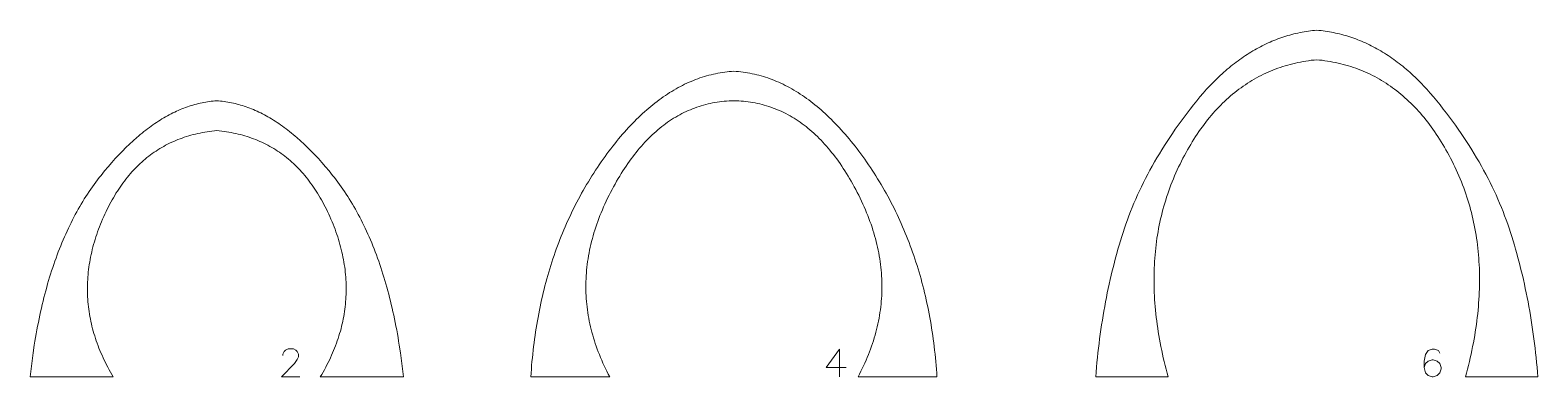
# Model space of a CAD drawing. Extents: x 0 to 8043, y -128 to 1090.
# Drawn here: x 173.1 to 631.5, y 3.8 to 109.3 of the extents above; entities that cross this region are included whole.
import ezdxf

# ---------------------------------------------------------------- set-up
doc = ezdxf.new("R2010")
doc.units = 0
doc.header["$MEASUREMENT"] = 0
doc.layers.get('0').update_dxf_attribs({"linetype": 'CONTINUOUS', "lineweight": 9})

msp = doc.modelspace()

# ---------------------------------------------------------------- linework, layer by layer
for points in [[(564.934, 109.24311), (565.57571, 109.17129), (566.21509, 109.0908), (566.85213, 109.00163), (567.48684, 108.90377), (568.11922, 108.79724), (568.74926, 108.68203), (569.37698, 108.55813), (570.00236, 108.42556), (570.62541, 108.2843), (571.24612, 108.13437), (571.86451, 107.97576), (572.48056, 107.80846), (573.09428, 107.63249), (573.70567, 107.44783), (574.31472, 107.2545), (574.92145, 107.05248), (575.52584, 106.84179), (576.12789, 106.62241), (576.72762, 106.39436), (577.32501, 106.15763), (577.92007, 105.91221), (578.5128, 105.65812), (579.1032, 105.39534), (579.69126, 105.12388), (580.277, 104.84375), (580.8604, 104.55493), (581.44146, 104.25744), (582.0202, 103.95126), (582.5966, 103.63641), (583.17067, 103.31287), (583.74241, 102.98066), (584.31181, 102.63976), (584.87889, 102.29018), (585.44363, 101.93193), (586.00604, 101.56499), (586.56611, 101.18938), (587.12386, 100.80508), (587.67927, 100.4121), (588.23235, 100.01045), (588.7831, 99.60011), (589.33151, 99.1811), (589.87759, 98.7534), (590.42134, 98.31702), (590.96276, 97.87197), (591.50185, 97.41823), (592.0386, 96.95581), (592.57302, 96.48471), (593.10511, 96.00494), (593.63486, 95.51648), (594.16229, 95.01934), (594.68738, 94.51353), (595.21014, 93.99903), (595.73057, 93.47585), (596.24866, 92.94399), (596.76442, 92.40346), (597.78895, 91.29634), (598.80415, 90.15451), (599.81002, 88.97795), (600.80656, 87.76667), (601.78929, 86.53736), (602.75375, 85.30669), (603.69992, 84.07467), (604.62782, 82.84129), (605.53744, 81.60655), (606.42877, 80.37046), (607.30183, 79.13302), (608.1566, 77.89422), (608.9931, 76.65406), (609.81132, 75.41255), (610.61125, 74.16969), (611.39291, 72.92547), (612.15628, 71.67989), (612.90138, 70.43296), (613.6282, 69.18468), (614.33673, 67.93504), (615.02699, 66.68404), (615.69897, 65.43169), (616.35267, 64.17798), (616.98808, 62.92292), (617.60522, 61.66651), (618.20408, 60.40873), (618.78465, 59.14961), (619.34695, 57.88913), (619.89097, 56.62729), (620.41671, 55.3641), (620.92417, 54.09955), (621.41334, 52.83365), (621.88424, 51.56639), (622.33686, 50.29778), (622.7712, 49.02781), (623.18726, 47.75649), (623.58958, 46.48132), (623.98273, 45.19981), (624.36669, 43.91196), (624.74147, 42.61777), (625.10707, 41.31724), (625.46349, 40.01036), (625.81072, 38.69715), (626.14877, 37.3776), (626.47764, 36.0517), (626.79733, 34.71947), (627.10784, 33.38089), (627.40916, 32.03598), (627.7013, 30.68472), (627.98426, 29.32712), (628.25804, 27.96319), (628.52264, 26.59291), (628.77805, 25.21629), (629.02428, 23.83333), (629.26133, 22.44403), (629.4892, 21.04839), (629.70788, 19.64641), (629.91739, 18.23809), (630.11771, 16.82342), (630.30885, 15.40242), (630.49081, 13.97508), (630.66358, 12.54139), (630.82717, 11.10137), (630.98158, 9.655), (631.12681, 8.20229), (631.26286, 6.74325), (631.38972, 5.27786), (631.50741, 3.80613), (609.50182, 3.80616), (609.81654, 4.9712), (610.11924, 6.13181), (610.40992, 7.28801), (610.68859, 8.43979), (610.95524, 9.58715), (611.20988, 10.7301), (611.45251, 11.86862), (611.68312, 13.00273), (611.90172, 14.13242), (612.1083, 15.25768), (612.30287, 16.37853), (612.48542, 17.49497), (612.65596, 18.60698), (612.81449, 19.71457), (612.961, 20.81775), (613.09549, 21.9165), (613.21797, 23.01084), (613.32844, 24.10076), (613.42689, 25.18626), (613.51333, 26.26735), (613.58775, 27.34401), (613.65016, 28.41625), (613.70056, 29.48408), (613.73894, 30.54749), (613.7653, 31.60648), (613.77965, 32.66105), (613.78199, 33.7112), (613.77231, 34.75693), (613.75062, 35.79825), (613.71691, 36.83515), (613.67119, 37.86762), (613.61345, 38.89568), (613.5437, 39.91932), (613.46194, 40.93854), (613.36816, 41.95335), (613.26236, 42.96373), (613.14456, 43.9697), (613.01473, 44.97124), (612.8729, 45.96837), (612.71905, 46.96108), (612.55318, 47.94937), (612.3753, 48.93325), (612.1854, 49.9127), (611.98349, 50.88774), (611.76957, 51.85835), (611.54363, 52.82455), (611.30568, 53.78633), (611.05571, 54.74369), (610.79373, 55.69663), (610.51973, 56.64516), (610.23372, 57.58926), (609.9357, 58.52895), (609.62566, 59.46422), (609.3036, 60.39507), (608.96953, 61.3215), (608.62345, 62.24351), (608.26535, 63.1611), (607.89524, 64.07428), (607.51311, 64.98304), (607.11897, 65.88737), (606.71282, 66.78729), (606.29465, 67.68279), (605.86446, 68.57387), (605.42226, 69.46054), (604.97102, 70.3387), (604.5137, 71.20429), (604.05029, 72.0573), (603.58082, 72.89772), (603.10526, 73.72557), (602.62363, 74.54084), (602.13591, 75.34354), (601.64213, 76.13365), (601.14226, 76.91118), (600.63631, 77.67614), (600.12429, 78.42851), (599.60619, 79.16831), (599.08201, 79.89553), (598.55176, 80.61017), (598.01543, 81.31223), (597.47302, 82.00171), (596.92453, 82.67861), (596.36996, 83.34293), (595.80932, 83.99468), (595.2426, 84.63384), (594.6698, 85.26043), (594.09092, 85.87443), (593.50597, 86.47586), (592.91493, 87.06471), (592.31782, 87.64098), (591.71464, 88.20467), (591.10537, 88.75579), (590.49003, 89.29432), (589.86861, 89.82027), (589.24111, 90.33365), (588.60754, 90.83445), (587.96788, 91.32267), (587.32215, 91.7983), (586.67034, 92.26136), (586.01246, 92.71184), (585.34849, 93.14975), (584.67845, 93.57507), (584.00233, 93.98781), (583.32013, 94.38798), (582.63186, 94.77557), (581.93751, 95.15057), (581.23708, 95.513), (580.53057, 95.86285), (579.81798, 96.20012), (579.09932, 96.52481), (578.37458, 96.83692), (577.64376, 97.13646), (576.90687, 97.42341), (576.16389, 97.69779), (575.41484, 97.95959), (574.65971, 98.2088), (573.8985, 98.44544), (573.13122, 98.6695), (572.35786, 98.88098), (571.57842, 99.07988), (570.7929, 99.26621), (570.0013, 99.43995), (569.20363, 99.60112), (568.39988, 99.7497), (567.59005, 99.88571), (566.77415, 100.00914), (565.95216, 100.11999), (565.1241, 100.21826), (564.28996, 100.30395), (563.45582, 100.21826), (562.62776, 100.11999), (561.80578, 100.00914), (560.98987, 99.88571), (560.18005, 99.7497), (559.3763, 99.60112), (558.57862, 99.43995), (557.78703, 99.26621), (557.00151, 99.07988), (556.22207, 98.88098), (555.44871, 98.6695), (554.68142, 98.44544), (553.92022, 98.2088), (553.16509, 97.95959), (552.41604, 97.69779), (551.67306, 97.42341), (550.93617, 97.13646), (550.20535, 96.83692), (549.48061, 96.52481), (548.76194, 96.20012), (548.04936, 95.86285), (547.34285, 95.513), (546.64242, 95.15057), (545.94807, 94.77557), (545.25979, 94.38798), (544.5776, 93.98781), (543.90148, 93.57507), (543.23143, 93.14975), (542.56747, 92.71184), (541.90958, 92.26136), (541.25778, 91.7983), (540.61204, 91.32267), (539.97239, 90.83445), (539.33882, 90.33365), (538.71132, 89.82027), (538.0899, 89.29432), (537.47455, 88.75579), (536.86529, 88.20467), (536.2621, 87.64098), (535.66499, 87.06471), (535.07396, 86.47586), (534.48901, 85.87443), (533.91013, 85.26043), (533.33733, 84.63384), (532.77061, 83.99468), (532.20997, 83.34293), (531.6554, 82.67861), (531.10691, 82.00171), (530.5645, 81.31223), (530.02817, 80.61017), (529.49791, 79.89553), (528.97374, 79.16831), (528.45564, 78.42851), (527.94361, 77.67614), (527.43767, 76.91118), (526.9378, 76.13365), (526.44401, 75.34354), (525.9563, 74.54084), (525.47467, 73.72557), (524.99911, 72.89772), (524.52963, 72.0573), (524.06623, 71.20429), (523.60891, 70.3387), (523.15766, 69.46054), (522.71546, 68.57387), (522.28528, 67.68279), (521.86711, 66.78729), (521.46095, 65.88737), (521.06681, 64.98304), (520.68469, 64.07428), (520.31457, 63.1611), (519.95648, 62.24351), (519.61039, 61.3215), (519.27632, 60.39507), (518.95427, 59.46422), (518.64423, 58.52895), (518.34621, 57.58926), (518.06019, 56.64516), (517.7862, 55.69663), (517.52422, 54.74369), (517.27425, 53.78633), (517.0363, 52.82455), (516.81036, 51.85835), (516.59643, 50.88774), (516.39452, 49.9127), (516.20463, 48.93325), (516.02675, 47.94937), (515.86088, 46.96108), (515.70703, 45.96837), (515.56519, 44.97124), (515.43537, 43.9697), (515.31756, 42.96373), (515.21177, 41.95335), (515.11799, 40.93854), (515.03622, 39.91932), (514.96647, 38.89568), (514.90874, 37.86762), (514.86302, 36.83515), (514.82931, 35.79825), (514.80762, 34.75693), (514.79794, 33.7112), (514.80028, 32.66105), (514.81463, 31.60648), (514.84099, 30.54749), (514.87937, 29.48408), (514.92977, 28.41625), (514.99217, 27.34401), (515.0666, 26.26735), (515.15304, 25.18626), (515.25149, 24.10076), (515.36195, 23.01084), (515.48444, 21.9165), (515.61893, 20.81775), (515.76544, 19.71457), (515.92397, 18.60698), (516.0945, 17.49497), (516.27706, 16.37853), (516.47163, 15.25768), (516.67821, 14.13242), (516.89681, 13.00273), (517.12742, 11.86862), (517.37004, 10.7301), (517.62468, 9.58715), (517.89134, 8.43979), (518.17001, 7.28801), (518.46069, 6.13181), (518.76339, 4.9712), (519.0781, 3.80616), (497.07252, 3.80613), (497.1902, 5.27786), (497.31707, 6.74325), (497.45311, 8.20229), (497.59834, 9.655), (497.75275, 11.10137), (497.91635, 12.54139), (498.08912, 13.97508), (498.27108, 15.40242), (498.46222, 16.82342), (498.66254, 18.23809), (498.87204, 19.64641), (499.09073, 21.04839), (499.31859, 22.44403), (499.55564, 23.83333), (499.80188, 25.21629), (500.05729, 26.59291), (500.32189, 27.96319), (500.59566, 29.32712), (500.87862, 30.68472), (501.17076, 32.03598), (501.47209, 33.38089), (501.7826, 34.71947), (502.10228, 36.0517), (502.43115, 37.3776), (502.76921, 38.69715), (503.11644, 40.01036), (503.47286, 41.31724), (503.83846, 42.61777), (504.21324, 43.91196), (504.5972, 45.19981), (504.99034, 46.48132), (505.39267, 47.75649), (505.80873, 49.02781), (506.24307, 50.29778), (506.69569, 51.56639), (507.16658, 52.83365), (507.65576, 54.09955), (508.16322, 55.3641), (508.68896, 56.62729), (509.23297, 57.88913), (509.79527, 59.14961), (510.37585, 60.40873), (510.97471, 61.66651), (511.59184, 62.92292), (512.22726, 64.17798), (512.88096, 65.43169), (513.55294, 66.68404), (514.24319, 67.93504), (514.95173, 69.18468), (515.67855, 70.43296), (516.42364, 71.67989), (517.18702, 72.92547), (517.96867, 74.16969), (518.76861, 75.41255), (519.58683, 76.65406), (520.42332, 77.89422), (521.2781, 79.13302), (522.15116, 80.37046), (523.04249, 81.60655), (523.95211, 82.84129), (524.88, 84.07467), (525.82618, 85.30669), (526.79063, 86.53736), (527.77337, 87.76667), (528.76991, 88.97795), (529.77578, 90.15451), (530.79098, 91.29634), (531.8155, 92.40346), (532.33127, 92.94399), (532.84936, 93.47585), (533.36979, 93.99903), (533.89255, 94.51353), (534.41764, 95.01934), (534.94506, 95.51648), (535.47482, 96.00494), (536.00691, 96.48471), (536.54133, 96.95581), (537.07808, 97.41823), (537.61717, 97.87197), (538.15858, 98.31702), (538.70233, 98.7534), (539.24842, 99.1811), (539.79683, 99.60011), (540.34758, 100.01045), (540.90066, 100.4121), (541.45607, 100.80508), (542.01381, 101.18938), (542.57389, 101.56499), (543.1363, 101.93193), (543.70104, 102.29018), (544.26811, 102.63976), (544.83752, 102.98066), (545.40926, 103.31287), (545.98333, 103.63641), (546.55973, 103.95126), (547.13846, 104.25744), (547.71953, 104.55493), (548.30293, 104.84375), (548.88866, 105.12388), (549.47673, 105.39534), (550.06712, 105.65812), (550.65985, 105.91221), (551.25491, 106.15763), (551.85231, 106.39436), (552.45203, 106.62241), (553.05409, 106.84179), (553.65848, 107.05248), (554.2652, 107.2545), (554.87426, 107.44783), (555.48565, 107.63249), (556.09937, 107.80846), (556.71542, 107.97576), (557.3338, 108.13437), (557.95452, 108.2843), (558.57757, 108.42556), (559.20295, 108.55813), (559.83066, 108.68203), (560.46071, 108.79724), (561.09309, 108.90377), (561.7278, 109.00163), (562.36484, 109.0908), (563.00422, 109.17129), (563.64592, 109.24311), (564.28996, 109.30624)], [(424.81136, 3.80613), (425.25511, 4.64852), (425.68486, 5.49158), (426.10061, 6.3353), (426.50239, 7.17967), (426.89017, 8.02472), (427.26398, 8.87041), (427.62377, 9.71676), (427.96959, 10.56379), (428.30142, 11.41147), (428.61925, 12.2598), (428.9231, 13.1088), (429.21296, 13.95845), (429.48884, 14.80877), (429.75071, 15.65976), (429.9986, 16.5114), (430.2325, 17.3637), (430.45241, 18.21666), (430.65834, 19.07029), (430.85027, 19.92456), (431.02821, 20.77951), (431.19218, 21.6351), (431.34214, 22.49137), (431.47813, 23.3483), (431.60011, 24.20588), (431.70811, 25.06413), (431.80213, 25.92304), (431.88214, 26.7826), (431.94818, 27.64283), (432.00023, 28.50372), (432.03828, 29.36526), (432.06234, 30.22747), (432.07242, 31.09034), (432.0685, 31.95385), (432.0506, 32.81805), (432.01871, 33.6829), (431.97284, 34.54841), (431.91298, 35.41458), (431.83911, 36.28141), (431.75127, 37.1489), (431.64943, 38.01705), (431.5336, 38.88587), (431.40378, 39.75534), (431.25998, 40.62547), (431.1022, 41.49626), (430.93041, 42.36772), (430.74463, 43.23983), (430.54488, 44.1126), (430.33113, 44.98604), (430.10339, 45.86013), (429.86167, 46.7349), (429.60595, 47.61031), (429.33624, 48.48638), (429.05254, 49.36312), (428.75486, 50.24052), (428.44318, 51.11858), (428.11753, 51.9973), (427.77788, 52.87667), (427.42424, 53.7567), (427.05661, 54.63741), (426.67499, 55.51877), (426.27938, 56.40079), (425.86979, 57.28347), (425.4462, 58.16681), (425.00863, 59.05081), (424.56174, 59.92835), (424.11021, 60.79231), (423.65406, 61.64269), (423.19327, 62.47947), (422.72784, 63.30267), (422.25777, 64.1123), (421.78307, 64.90834), (421.30373, 65.69079), (420.81975, 66.45966), (420.33114, 67.21494), (419.83791, 67.95665), (419.34003, 68.68476), (418.83752, 69.39929), (418.33035, 70.10026), (417.81857, 70.7876), (417.30214, 71.4614), (416.78109, 72.12159), (416.25541, 72.7682), (415.72507, 73.40124), (415.1901, 74.02069), (414.6505, 74.62655), (414.10627, 75.21883), (413.55739, 75.79752), (413.00389, 76.36263), (412.44574, 76.91416), (411.88296, 77.4521), (411.31554, 77.97647), (410.74349, 78.48724), (410.16681, 78.98444), (409.58549, 79.46805), (408.99954, 79.93806), (408.40893, 80.39449), (407.81371, 80.83735), (407.21385, 81.26663), (406.60935, 81.68231), (406.00021, 82.08442), (405.38643, 82.47295), (404.76803, 82.84787), (404.14499, 83.20923), (403.51731, 83.55699), (402.88499, 83.89119), (402.24804, 84.21179), (401.60646, 84.5188), (400.96024, 84.81224), (400.30939, 85.09208), (399.65389, 85.35835), (398.99377, 85.61104), (398.329, 85.85012), (397.6596, 86.07565), (396.98556, 86.28756), (396.30689, 86.48592), (395.62359, 86.67067), (394.93564, 86.84185), (394.24307, 86.99945), (393.54585, 87.14347), (392.844, 87.27388), (392.13753, 87.39073), (391.42641, 87.49398), (390.71066, 87.58366), (389.99027, 87.65976), (389.26523, 87.72226), (388.53556, 87.77119), (387.80127, 87.80652), (387.06234, 87.82827), (386.32339, 87.80652), (385.5891, 87.77119), (384.85943, 87.72226), (384.13441, 87.65976), (383.41402, 87.58366), (382.69827, 87.49398), (381.98714, 87.39073), (381.28066, 87.27388), (380.57881, 87.14347), (379.8816, 86.99945), (379.18902, 86.84185), (378.50107, 86.67067), (377.81777, 86.48592), (377.1391, 86.28756), (376.46506, 86.07565), (375.79567, 85.85012), (375.13091, 85.61104), (374.47077, 85.35835), (373.81528, 85.09208), (373.16442, 84.81224), (372.5182, 84.5188), (371.87661, 84.21179), (371.23967, 83.89119), (370.60735, 83.55699), (369.97967, 83.20923), (369.35663, 82.84787), (368.73823, 82.47295), (368.12445, 82.08442), (367.51532, 81.68231), (366.91082, 81.26663), (366.31095, 80.83735), (365.71573, 80.39449), (365.12513, 79.93806), (364.53917, 79.46805), (363.95785, 78.98444), (363.38117, 78.48724), (362.80911, 77.97647), (362.2417, 77.4521), (361.67892, 76.91416), (361.12078, 76.36263), (360.56727, 75.79752), (360.01841, 75.21883), (359.47416, 74.62655), (358.93456, 74.02069), (358.3996, 73.40124), (357.86927, 72.7682), (357.34357, 72.12159), (356.82252, 71.4614), (356.3061, 70.7876), (355.79431, 70.10026), (355.28716, 69.39929), (354.78464, 68.68476), (354.28675, 67.95665), (353.79352, 67.21494), (353.30491, 66.45966), (352.82093, 65.69079), (352.3416, 64.90834), (351.86689, 64.1123), (351.39682, 63.30267), (350.93141, 62.47947), (350.4706, 61.64269), (350.01445, 60.79231), (349.56292, 59.92835), (349.11603, 59.05081), (348.67846, 58.16681), (348.25488, 57.28347), (347.84528, 56.40079), (347.44967, 55.51877), (347.06806, 54.63741), (346.70043, 53.7567), (346.34678, 52.87667), (346.00713, 51.9973), (345.68148, 51.11858), (345.36979, 50.24052), (345.07211, 49.36312), (344.78842, 48.48638), (344.51871, 47.61031), (344.263, 46.7349), (344.02127, 45.86013), (343.79353, 44.98604), (343.57978, 44.1126), (343.38003, 43.23983), (343.19425, 42.36772), (343.02248, 41.49626), (342.86468, 40.62547), (342.72088, 39.75534), (342.59106, 38.88587), (342.47524, 38.01705), (342.37341, 37.1489), (342.28556, 36.28141), (342.2117, 35.41458), (342.15182, 34.54841), (342.10595, 33.6829), (342.07406, 32.81805), (342.05616, 31.95385), (342.05224, 31.09034), (342.06232, 30.22747), (342.08639, 29.36526), (342.12443, 28.50372), (342.17649, 27.64283), (342.24252, 26.7826), (342.32254, 25.92304), (342.41656, 25.06413), (342.52456, 24.20588), (342.64654, 23.3483), (342.78252, 22.49137), (342.93249, 21.6351), (343.09645, 20.77951), (343.27439, 19.92456), (343.46632, 19.07029), (343.67225, 18.21666), (343.89216, 17.3637), (344.12607, 16.5114), (344.37396, 15.65976), (344.63584, 14.80877), (344.91171, 13.95845), (345.20156, 13.1088), (345.50541, 12.2598), (345.82325, 11.41147), (346.15507, 10.56379), (346.50089, 9.71676), (346.8607, 8.87041), (347.23449, 8.02472), (347.62227, 7.17967), (348.02404, 6.3353), (348.43981, 5.49158), (348.86956, 4.64852), (349.31301, 3.80559), (325.31234, 3.80622), (325.39025, 4.97552), (325.47603, 6.13974), (325.56967, 7.29885), (325.67116, 8.45287), (325.78049, 9.60179), (325.8977, 10.74562), (326.02275, 11.88434), (326.15566, 13.01797), (326.29642, 14.14649), (326.44504, 15.26991), (326.60153, 16.38824), (326.76586, 17.50148), (326.93804, 18.6096), (327.1181, 19.71263), (327.306, 20.81058), (327.50175, 21.90341), (327.70538, 22.99115), (327.91685, 24.07379), (328.13617, 25.15134), (328.36335, 26.22377), (328.59839, 27.29112), (328.84128, 28.35337), (329.09203, 29.41052), (329.35064, 30.46256), (329.6171, 31.50952), (329.89142, 32.55137), (330.1736, 33.58812), (330.46363, 34.61979), (330.7615, 35.64634), (331.06725, 36.6678), (331.38085, 37.68416), (331.70231, 38.69542), (332.03161, 39.70159), (332.36878, 40.70266), (332.71381, 41.69862), (333.06668, 42.68949), (333.42742, 43.67526), (333.796, 44.65592), (334.17245, 45.63151), (334.55675, 46.60198), (334.94891, 47.56735), (335.34892, 48.52763), (335.75678, 49.48281), (336.17252, 50.4329), (336.5961, 51.37788), (337.02753, 52.31777), (337.46682, 53.25255), (337.91398, 54.18224), (338.36898, 55.10683), (338.83184, 56.02633), (339.30256, 56.94072), (339.78113, 57.85001), (340.26756, 58.7542), (340.76185, 59.65331), (341.26399, 60.5473), (341.77398, 61.4362), (342.29184, 62.32002), (342.81754, 63.19872), (343.3511, 64.07231), (343.89253, 64.94081), (344.44181, 65.80423), (344.99893, 66.66254), (345.56392, 67.51576), (346.13677, 68.36387), (346.71452, 69.20316), (347.29423, 70.02992), (347.87591, 70.84415), (348.45953, 71.64583), (349.04511, 72.43498), (349.63267, 73.2116), (350.22217, 73.97569), (350.81364, 74.72723), (351.40706, 75.46623), (352.00245, 76.1927), (352.59979, 76.90665), (353.19909, 77.60805), (353.80035, 78.29691), (354.40357, 78.97324), (355.00875, 79.63704), (355.61589, 80.28829), (356.22499, 80.92701), (356.83604, 81.55319), (357.44906, 82.16684), (358.06403, 82.76795), (358.68096, 83.35652), (359.29985, 83.93256), (359.9207, 84.49606), (360.54352, 85.04704), (361.16828, 85.58547), (361.79502, 86.11135), (362.4237, 86.62472), (363.05435, 87.12554), (363.68695, 87.61383), (364.32152, 88.08958), (364.95803, 88.55279), (365.59652, 89.00347), (366.23696, 89.4416), (366.87936, 89.86722), (367.52373, 90.28029), (368.17004, 90.68083), (368.81832, 91.06883), (369.46856, 91.44429), (370.12075, 91.8072), (370.77491, 92.15759), (371.43102, 92.49545), (372.0891, 92.82077), (372.74913, 93.13355), (373.41111, 93.43379), (374.07507, 93.72151), (374.74098, 93.99669), (375.40884, 94.25931), (376.07867, 94.50942), (376.75046, 94.74698), (377.4242, 94.97201), (378.09991, 95.18451), (378.77757, 95.38447), (379.4572, 95.57188), (380.13877, 95.74677), (380.82232, 95.90912), (381.50781, 96.05892), (382.19527, 96.1962), (382.88468, 96.32095), (383.57606, 96.43315), (384.26941, 96.53281), (384.9647, 96.61995), (385.66195, 96.69454), (386.36117, 96.7566), (387.06234, 96.80609), (387.7635, 96.75652), (388.46271, 96.69445), (389.15998, 96.61987), (389.85527, 96.53273), (390.5486, 96.43306), (391.23998, 96.32087), (391.92939, 96.19612), (392.61685, 96.05884), (393.30235, 95.90904), (393.98589, 95.74669), (394.66748, 95.5718), (395.34709, 95.38438), (396.02475, 95.18442), (396.70046, 94.97192), (397.37421, 94.7469), (398.04599, 94.50934), (398.71582, 94.25923), (399.38368, 93.9966), (400.0496, 93.72142), (400.71356, 93.4337), (401.37553, 93.13347), (402.03557, 92.82069), (402.69364, 92.49537), (403.34975, 92.15751), (404.00391, 91.80712), (404.65611, 91.4442), (405.30635, 91.06874), (405.95463, 90.68074), (406.60095, 90.2802), (407.24531, 89.86713), (407.8877, 89.44152), (408.52814, 89.00338), (409.16663, 88.5527), (409.80314, 88.08949), (410.43771, 87.61374), (411.07032, 87.12545), (411.70096, 86.62463), (412.32966, 86.11127), (412.95638, 85.58538), (413.58114, 85.04695), (414.20396, 84.49598), (414.82481, 83.93248), (415.4437, 83.35644), (416.06063, 82.76787), (416.67561, 82.16676), (417.28861, 81.5531), (417.89968, 80.92692), (418.50878, 80.2882), (419.11591, 79.63695), (419.7211, 78.97316), (420.32431, 78.29683), (420.92557, 77.60797), (421.52488, 76.90656), (422.12223, 76.19262), (422.7176, 75.46615), (423.31103, 74.72715), (423.90249, 73.9756), (424.492, 73.21152), (425.07954, 72.4349), (425.66513, 71.64574), (426.24877, 70.84406), (426.83043, 70.02984), (427.41014, 69.20308), (427.98791, 68.36379), (428.56074, 67.51567), (429.12573, 66.66245), (429.68286, 65.80415), (430.23214, 64.94073), (430.77356, 64.07223), (431.30713, 63.19863), (431.83284, 62.31994), (432.35068, 61.43612), (432.86068, 60.54722), (433.36281, 59.65323), (433.85711, 58.75412), (434.34354, 57.84992), (434.82211, 56.94063), (435.29282, 56.02624), (435.7557, 55.10674), (436.2107, 54.18216), (436.65784, 53.25247), (437.09714, 52.31769), (437.52857, 51.3778), (437.95216, 50.43281), (438.36788, 49.48273), (438.77574, 48.52755), (439.17575, 47.56727), (439.56792, 46.6019), (439.95221, 45.63142), (440.32867, 44.65584), (440.69725, 43.67517), (441.05799, 42.68941), (441.41086, 41.69854), (441.75589, 40.70258), (442.09304, 39.70151), (442.42236, 38.69534), (442.74381, 37.68408), (443.05742, 36.66772), (443.36316, 35.64626), (443.66103, 34.6197), (443.95107, 33.58804), (444.23325, 32.55129), (444.50756, 31.50944), (444.77402, 30.46248), (445.03263, 29.41044), (445.28338, 28.35329), (445.52627, 27.29104), (445.76131, 26.22369), (445.9885, 25.15126), (446.20784, 24.0737), (446.41928, 22.99106), (446.62291, 21.90333), (446.81866, 20.81049), (447.00656, 19.71255), (447.1866, 18.60952), (447.35881, 17.5014), (447.52314, 16.38816), (447.67961, 15.26983), (447.82824, 14.14641), (447.969, 13.01788), (448.10192, 11.88426), (448.22698, 10.74554), (448.34417, 9.6017), (448.45352, 8.45279), (448.555, 7.29877), (448.64864, 6.13966), (448.73441, 4.97544), (448.81234, 3.80613)], [(229.8321, 87.80443), (230.39221, 87.76352), (230.95198, 87.7143), (231.51145, 87.65506), (232.07057, 87.58584), (232.62939, 87.5066), (233.18791, 87.41734), (233.74607, 87.3181), (234.30395, 87.20883), (234.86149, 87.08956), (235.41871, 86.9603), (235.97563, 86.82104), (236.53221, 86.67173), (237.08849, 86.51247), (237.64443, 86.34316), (238.20009, 86.16385), (238.75539, 85.97454), (239.31039, 85.77524), (239.86506, 85.56591), (240.41943, 85.34659), (240.97348, 85.11729), (241.5272, 84.87792), (242.08062, 84.6286), (242.6337, 84.36924), (243.18646, 84.09991), (243.73891, 83.82055), (244.29105, 83.53117), (244.84285, 83.23183), (245.39435, 82.92244), (245.94553, 82.60306), (246.49639, 82.27367), (247.04693, 81.9343), (247.59714, 81.5849), (248.14705, 81.22549), (248.69664, 80.85608), (249.24591, 80.47667), (249.79485, 80.08726), (250.34348, 79.68783), (250.8918, 79.2784), (251.43978, 78.85897), (251.98746, 78.42952), (252.53481, 77.99006), (253.08185, 77.54062), (253.62857, 77.08116), (254.17496, 76.6117), (255.26681, 75.64274), (256.35738, 74.63379), (257.44667, 73.58479), (258.53471, 72.49577), (259.62145, 71.36674), (260.70692, 70.19767), (261.79113, 68.98859), (262.87406, 67.73948), (263.95571, 66.45035), (265.03609, 65.1212), (265.5728, 64.4422), (266.10314, 63.75433), (266.62713, 63.0576), (267.14478, 62.35201), (267.65607, 61.63758), (268.16102, 60.91427), (268.65962, 60.18212), (269.15185, 59.44109), (269.63775, 58.69122), (270.11728, 57.93249), (270.59048, 57.16488), (271.05731, 56.38844), (271.51781, 55.60313), (271.97195, 54.80897), (272.41974, 54.00594), (272.86117, 53.19405), (273.29627, 52.37331), (273.725, 51.5437), (274.14739, 50.70524), (274.56343, 49.85792), (274.97312, 49.00174), (275.37645, 48.13672), (275.77343, 47.26283), (276.16407, 46.38006), (276.54835, 45.48847), (276.9263, 44.58799), (277.29788, 43.67866), (277.6631, 42.76048), (278.022, 41.83344), (278.37453, 40.89752), (278.72071, 39.95277), (279.06055, 38.99915), (279.39402, 38.03667), (279.72116, 37.06533), (280.04193, 36.08515), (280.35637, 35.09609), (280.66445, 34.09819), (280.96617, 33.09141), (281.26156, 32.07577), (281.55057, 31.0513), (281.83324, 30.01795), (282.10957, 28.97576), (282.37956, 27.92469), (282.64318, 26.86477), (282.90046, 25.79599), (283.15138, 24.71835), (283.39596, 23.63185), (283.63418, 22.53651), (283.86606, 21.4323), (284.09159, 20.31923), (284.31075, 19.1973), (284.52357, 18.06651), (284.73005, 16.92687), (284.93017, 15.77837), (285.12395, 14.62101), (285.31137, 13.45479), (285.66716, 11.09577), (285.99755, 8.70133), (286.30252, 6.27144), (286.58211, 3.80778), (261.30934, 3.80613), (261.73793, 4.53126), (262.15452, 5.25717), (262.5591, 5.98388), (262.95167, 6.71137), (263.33225, 7.43965), (263.70082, 8.16872), (264.05741, 8.89856), (264.40198, 9.6292), (264.73455, 10.36063), (265.05512, 11.09284), (265.36368, 11.82584), (265.66025, 12.55963), (265.94482, 13.2942), (266.21739, 14.02956), (266.47796, 14.76572), (266.72652, 15.50265), (266.9631, 16.24038), (267.18766, 16.9789), (267.40021, 17.71819), (267.60077, 18.45827), (267.78932, 19.19915), (267.96589, 19.94081), (268.13045, 20.68327), (268.283, 21.42649), (268.42356, 22.17052), (268.55212, 22.91533), (268.66867, 23.66092), (268.77321, 24.40731), (268.86577, 25.15449), (268.94632, 25.90245), (269.01487, 26.65119), (269.07141, 27.40073), (269.11595, 28.15105), (269.1485, 28.90216), (269.16905, 29.65405), (269.17759, 30.40673), (269.17413, 31.1602), (269.15867, 31.91447), (269.13121, 32.66951), (269.09175, 33.42534), (269.04028, 34.18195), (268.97682, 34.93935), (268.90135, 35.69756), (268.81389, 36.45654), (268.71442, 37.2163), (268.60295, 37.97685), (268.47949, 38.7382), (268.34402, 39.50033), (268.19655, 40.26326), (268.03707, 41.02695), (267.8656, 41.79145), (267.68213, 42.55673), (267.48664, 43.3228), (267.27917, 44.08965), (267.0597, 44.85729), (266.82821, 45.62573), (266.58473, 46.39494), (266.32925, 47.16495), (266.06177, 47.93573), (265.78228, 48.70731), (265.4908, 49.47967), (265.18731, 50.25283), (264.87182, 51.02677), (264.54434, 51.80149), (264.20759, 52.57108), (263.86431, 53.32958), (263.5145, 54.07699), (263.15817, 54.81334), (262.79531, 55.53859), (262.42591, 56.25277), (262.04999, 56.95587), (261.66753, 57.6479), (261.27856, 58.32883), (260.88306, 58.99869), (260.48103, 59.65747), (260.07248, 60.30517), (259.65738, 60.94179), (259.23577, 61.56734), (258.80763, 62.18179), (258.37295, 62.78516), (257.93177, 63.37747), (257.48403, 63.95867), (257.02978, 64.52881), (256.569, 65.08788), (256.1017, 65.63585), (255.62785, 66.17276), (255.14749, 66.69856), (254.6606, 67.2133), (254.16718, 67.71697), (253.66723, 68.20954), (253.16075, 68.69102), (252.64775, 69.16145), (252.12823, 69.62079), (251.60216, 70.06904), (251.06957, 70.50622), (250.53046, 70.93231), (249.98482, 71.34731), (249.43266, 71.75126), (248.87395, 72.14412), (248.30873, 72.52588), (247.73698, 72.89658), (247.15868, 73.25619), (246.57388, 73.60473), (245.98255, 73.94217), (245.38467, 74.26855), (244.78028, 74.58384), (244.16937, 74.88805), (243.55192, 75.18117), (242.92795, 75.46324), (242.29743, 75.73422), (241.66041, 75.99409), (241.01684, 76.24291), (240.36677, 76.48065), (239.71014, 76.7073), (239.047, 76.92287), (238.37734, 77.12735), (237.70113, 77.32076), (237.01841, 77.50309), (236.32916, 77.67434), (235.63337, 77.83451), (234.93106, 77.9836), (234.22223, 78.12162), (233.50685, 78.24855), (232.78496, 78.3644), (232.05655, 78.46915), (231.3216, 78.56284), (230.58012, 78.64545), (229.8321, 78.71698), (229.0841, 78.64545), (228.34263, 78.56284), (227.60768, 78.46915), (226.87927, 78.3644), (226.15737, 78.24855), (225.442, 78.12162), (224.73317, 77.9836), (224.03087, 77.83451), (223.33507, 77.67434), (222.64582, 77.50309), (221.9631, 77.32076), (221.28689, 77.12735), (220.61723, 76.92287), (219.95409, 76.7073), (219.29748, 76.48065), (218.64738, 76.24291), (218.00382, 75.99409), (217.3668, 75.73422), (216.7363, 75.46324), (216.11231, 75.18117), (215.49487, 74.88805), (214.88393, 74.58384), (214.27955, 74.26855), (213.68168, 73.94217), (213.09035, 73.60473), (212.50555, 73.25619), (211.92725, 72.89658), (211.3555, 72.52588), (210.79027, 72.14412), (210.23157, 71.75126), (209.67941, 71.34731), (209.13377, 70.93231), (208.59466, 70.50622), (208.06206, 70.06904), (207.536, 69.62079), (207.01648, 69.16145), (206.50348, 68.69102), (205.99699, 68.20954), (205.49705, 67.71697), (205.00363, 67.2133), (204.51673, 66.69856), (204.03637, 66.17276), (203.56253, 65.63585), (203.09523, 65.08788), (202.63445, 64.52881), (202.18018, 63.95867), (201.73246, 63.37747), (201.29127, 62.78516), (200.8566, 62.18179), (200.42845, 61.56734), (200.00684, 60.94179), (199.59175, 60.30517), (199.1832, 59.65747), (198.78117, 58.99869), (198.38566, 58.32883), (197.99668, 57.6479), (197.61424, 56.95587), (197.23832, 56.25277), (196.86893, 55.53859), (196.50606, 54.81334), (196.14973, 54.07699), (195.79992, 53.32958), (195.45664, 52.57108), (195.11989, 51.80149), (194.79239, 51.02677), (194.47691, 50.25283), (194.17342, 49.47967), (193.88195, 48.70731), (193.60246, 47.93573), (193.33498, 47.16495), (193.07949, 46.39494), (192.83602, 45.62573), (192.60453, 44.85729), (192.38506, 44.08965), (192.17757, 43.3228), (191.9821, 42.55673), (191.79863, 41.79145), (191.62716, 41.02695), (191.46768, 40.26326), (191.32021, 39.50033), (191.18474, 38.7382), (191.06127, 37.97685), (190.94981, 37.2163), (190.85034, 36.45654), (190.76287, 35.69756), (190.68741, 34.93935), (190.62393, 34.18195), (190.57248, 33.42534), (190.53302, 32.66951), (190.50556, 31.91447), (190.4901, 31.1602), (190.48664, 30.40673), (190.49518, 29.65405), (190.51573, 28.90216), (190.54827, 28.15105), (190.59281, 27.40073), (190.64937, 26.65119), (190.71791, 25.90245), (190.79846, 25.15449), (190.89102, 24.40731), (190.99556, 23.66092), (191.11212, 22.91533), (191.24067, 22.17052), (191.38123, 21.42649), (191.53378, 20.68327), (191.69834, 19.94081), (191.87489, 19.19915), (192.06345, 18.45827), (192.26402, 17.71819), (192.47657, 16.9789), (192.70114, 16.24038), (192.9377, 15.50265), (193.18627, 14.76572), (193.44684, 14.02956), (193.71941, 13.2942), (194.00396, 12.55963), (194.30053, 11.82584), (194.60912, 11.09284), (194.92968, 10.36063), (195.26225, 9.6292), (195.60682, 8.89856), (195.96341, 8.16872), (196.33198, 7.43965), (196.71256, 6.71137), (197.10513, 5.98388), (197.50971, 5.25717), (197.9263, 4.53126), (198.35488, 3.80613), (173.08212, 3.80951), (173.36171, 6.27481), (173.6667, 8.7047), (173.99707, 11.09915), (174.35287, 13.45816), (174.54028, 14.62438), (174.73406, 15.78174), (174.93418, 16.93024), (175.14066, 18.06988), (175.35348, 19.20067), (175.57264, 20.3226), (175.79817, 21.43567), (176.03005, 22.53988), (176.26827, 23.63523), (176.51285, 24.72173), (176.76377, 25.79937), (177.02105, 26.86815), (177.28467, 27.92806), (177.55464, 28.97913), (177.83098, 30.02133), (178.11366, 31.05467), (178.40268, 32.07915), (178.69806, 33.09479), (178.99978, 34.10156), (179.30787, 35.09947), (179.6223, 36.08852), (179.94307, 37.0687), (180.27021, 38.04005), (180.60368, 39.00252), (180.94352, 39.95615), (181.2897, 40.9009), (181.64224, 41.83681), (182.00112, 42.76385), (182.36635, 43.68204), (182.73793, 44.59137), (183.11587, 45.49184), (183.50016, 46.38344), (183.8908, 47.2662), (184.28778, 48.14009), (184.69112, 49.00512), (185.1008, 49.8613), (185.51684, 50.70862), (185.93923, 51.54708), (186.36796, 52.37669), (186.80305, 53.19742), (187.24449, 54.00931), (187.69228, 54.81234), (188.14642, 55.60651), (188.60691, 56.39181), (189.07375, 57.16826), (189.54695, 57.93587), (190.02649, 58.69459), (190.51238, 59.44447), (191.00462, 60.18549), (191.50321, 60.91765), (192.00816, 61.64095), (192.51945, 62.35538), (193.0371, 63.06098), (193.56109, 63.7577), (194.09143, 64.44558), (194.62813, 65.12458), (195.70852, 66.45373), (196.79017, 67.74285), (197.8731, 68.99197), (198.9573, 70.20105), (200.04278, 71.37012), (201.12953, 72.49915), (202.21755, 73.58816), (203.30685, 74.63716), (204.39742, 75.64612), (205.48925, 76.61508), (206.03566, 77.08454), (206.58238, 77.54399), (207.12942, 77.99344), (207.67677, 78.4329), (208.22445, 78.86234), (208.77243, 79.28177), (209.32075, 79.6912), (209.86938, 80.09063), (210.41832, 80.48005), (210.96759, 80.85945), (211.51717, 81.22887), (212.06707, 81.58827), (212.6173, 81.93767), (213.16784, 82.27705), (213.7187, 82.60644), (214.26988, 82.92581), (214.82137, 83.2352), (215.37318, 83.53455), (215.92532, 83.82392), (216.47777, 84.10329), (217.03053, 84.37262), (217.58363, 84.63198), (218.13703, 84.8813), (218.69075, 85.12066), (219.2448, 85.34997), (219.79916, 85.56929), (220.35384, 85.77862), (220.90884, 85.97791), (221.46416, 86.16723), (222.01978, 86.34654), (222.57574, 86.51584), (223.13202, 86.6751), (223.6886, 86.82441), (224.2455, 86.96367), (224.80274, 87.09294), (225.36028, 87.2122), (225.91814, 87.32148), (226.47632, 87.42072), (227.03484, 87.50998), (227.59366, 87.58922), (228.15278, 87.65844), (228.71225, 87.71767), (229.27202, 87.7669)]]:
    msp.add_lwpolyline(points, close=True)
for points in [[(249.89173, 10.29834), (249.89173, 10.7041), (250.29362, 11.51563), (250.69552, 11.9214), (251.49931, 12.32716), (253.10688, 12.32716), (253.91067, 11.9214), (254.31256, 11.51563), (254.71445, 10.7041), (254.71445, 9.89258), (254.31256, 9.08105), (253.50877, 7.86376), (249.48984, 3.80613), (255.11634, 3.80613)], [(419.14018, 3.80613), (419.14018, 12.22281), (415.12217, 6.6117), (421.1492, 6.6117)], [(601.73781, 11.04012), (601.33592, 11.84389), (600.13026, 12.24578), (599.32648, 12.24578), (598.12082, 11.84389), (597.31704, 10.63823), (596.91516, 8.62879), (596.91516, 6.61935), (597.31704, 5.0118), (598.12082, 4.20802), (599.32648, 3.80613), (599.72837, 3.80613), (600.93404, 4.20802), (601.73781, 5.0118), (602.1397, 6.21746), (602.1397, 6.61935), (601.73781, 7.82501), (600.93404, 8.62879), (599.72837, 9.03068), (599.32648, 9.03068), (598.12082, 8.62879), (597.31704, 7.82501), (596.91516, 6.61935)]]:
    msp.add_lwpolyline(points)

doc.saveas('drawing.dxf')
